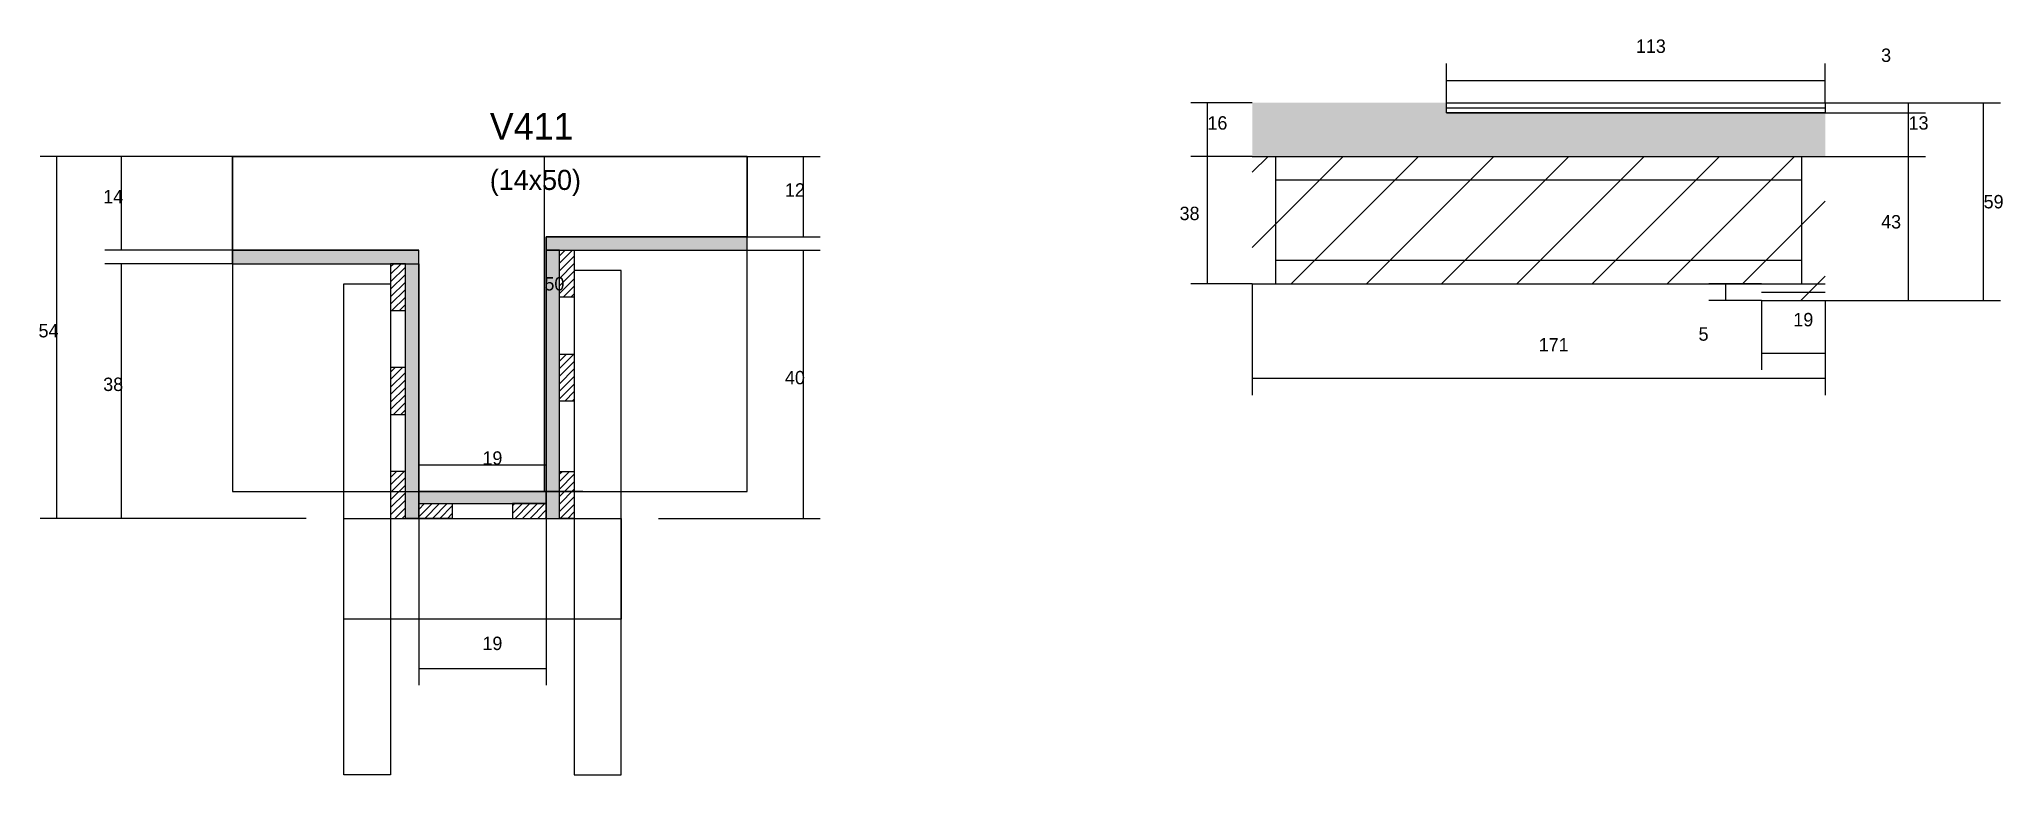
# Model space of a CAD drawing. Header units: metres. Extents: x -2848 to 21926, y -45195 to 1016.
# Drawn here: x 15866 to 16452, y -6784 to -6565 of the extents above; entities that cross this region are included whole.
import ezdxf

# ---------------------------------------------------------------- set-up
doc = ezdxf.new("R2010")
doc.units = ezdxf.units.M
for name, color, linetype in [('CONCRETO', 251, 'Continuous'), ('COTA', 4, 'Continuous'), ('Cota Seção (2x)', 4, 'Continuous'), ('Hachura', 253, 'Continuous'), ('Madeira', 126, 'Continuous'), ('Painéis', 200, 'Continuous'), ('REAPROVEITAMENTO', 251, 'Continuous'), ('SARR_2.2x7', 40, 'Continuous'), ('SARR_3.5x7', 81, 'Continuous'), ('SARR_EDITAR', 141, 'Continuous'), ('Texto Seção', 7, 'Continuous')]:
    doc.layers.add(name, color=color, linetype=linetype)

msp = doc.modelspace()

# ---------------------------------------------------------------- texts
at = {"layer": 'COTA'}
for s, p in [('113', (16342.1, -6569.1)), ('3', (16415.3, -6571.8)), ('16', (16214.2, -6592)), ('13', (16423.5, -6592)), ('14', (15884.6, -6614)), ('12', (16088.1, -6612)), ('38', (16205.9, -6619)), ('59', (16445.9, -6615.5)), ('43', (16415.3, -6621.5)), ('54', (15865.3, -6654)), ('5', (16360.8, -6655)), ('19', (16389.1, -6650.7)), ('171', (16313.1, -6658.2)), ('38', (15884.6, -6670)), ('40', (16088.1, -6668)), ('19', (15997.8, -6747.3))]:
    msp.add_text(s, height=4, dxfattribs=at).set_placement(p)
at = {"layer": 'Cota Seção (2x)'}
for s, p in [('50', (16016.3, -6640)), ('19', (15997.8, -6692))]:
    msp.add_text(s, height=4, dxfattribs=at).set_placement(p)
at = {"layer": 'Texto Seção'}
for s, height, p in [('V411', 8, (16000, -6595)), ('(14x50)', 6, (16000, -6610))]:
    msp.add_text(s, height=height, dxfattribs=at).set_placement(p)

# ---------------------------------------------------------------- hatches: boundary and pattern name
at = {"layer": 'COTA'}
h = msp.add_hatch(dxfattribs=at)
h.set_pattern_fill('AR-CONC', scale=0.03)
h.paths.add_polyline_path([(16398.6, -6587), (16285.6, -6587), (16285.6, -6587), (16285.6, -6584), (16285.6, -6584), (16227.6, -6584), (16227.6, -6584), (16227.6, -6600), (16227.6, -6600), (16398.6, -6600), (16398.6, -6600), (16398.6, -6587)])
at = {"layer": 'Hachura'}
h = msp.add_hatch(color=8, dxfattribs=at)
h.dxf.hatch_style = 1
h.paths.add_polyline_path([(15978.8, -6632), (15978.8, -6628), (15978.8, -6628), (15923.2, -6628), (15923.2, -6628), (15923.2, -6632), (15923.2, -6632), (15978.8, -6632)])
h = msp.add_hatch(color=8, dxfattribs=at)
h.dxf.hatch_style = 1
h.paths.add_polyline_path([(16076.8, -6628), (16076.8, -6624), (16076.8, -6624), (16016.8, -6624), (16016.8, -6624), (16016.8, -6628), (16016.8, -6628), (16076.8, -6628)])
h = msp.add_hatch(color=8, dxfattribs=at)
h.dxf.hatch_style = 1
h.paths.add_polyline_path([(16020.8, -6628), (16016.8, -6628), (16016.8, -6628), (16016.8, -6708), (16016.8, -6708), (16020.8, -6708), (16020.8, -6708), (16020.8, -6628)])
h = msp.add_hatch(dxfattribs=at)
h.set_pattern_fill('ANSI31', scale=0.5)
h.paths.add_polyline_path([(16025.2, -6642), (16020.8, -6642), (16020.8, -6642), (16020.8, -6628), (16020.8, -6628), (16025.2, -6628), (16025.2, -6628), (16025.2, -6642)])
h = msp.add_hatch(dxfattribs=at)
h.set_pattern_fill('ANSI31', scale=0.5)
h.paths.add_polyline_path([(15970.4, -6646), (15974.8, -6646), (15974.8, -6646), (15974.8, -6632), (15974.8, -6632), (15970.4, -6632), (15970.4, -6632), (15970.4, -6646)])
h = msp.add_hatch(color=8, dxfattribs=at)
h.dxf.hatch_style = 1
h.paths.add_polyline_path([(15974.8, -6630), (15978.8, -6630), (15978.8, -6630), (15978.8, -6708), (15978.8, -6708), (15974.8, -6708), (15974.8, -6708), (15974.8, -6630)])
h = msp.add_hatch(dxfattribs=at)
h.set_pattern_fill('ANSI31', scale=0.5)
h.paths.add_polyline_path([(15970.4, -6677), (15974.8, -6677), (15974.8, -6677), (15974.8, -6663), (15974.8, -6663), (15970.4, -6663), (15970.4, -6663), (15970.4, -6677)])
h = msp.add_hatch(dxfattribs=at)
h.set_pattern_fill('ANSI31', scale=0.5)
h.paths.add_polyline_path([(16025.2, -6673), (16020.8, -6673), (16020.8, -6673), (16020.8, -6659), (16020.8, -6659), (16025.2, -6659), (16025.2, -6659), (16025.2, -6673)])
h = msp.add_hatch(dxfattribs=at)
h.set_pattern_fill('ANSI31', scale=0.5)
h.paths.add_polyline_path([(15970.4, -6708), (15974.8, -6708), (15974.8, -6708), (15974.8, -6694), (15974.8, -6694), (15970.4, -6694), (15970.4, -6694), (15970.4, -6708)])
h = msp.add_hatch(dxfattribs=at)
h.set_pattern_fill('ANSI31', scale=0.5)
h.paths.add_polyline_path([(16025.2, -6708), (16020.8, -6708), (16020.8, -6708), (16020.8, -6694), (16020.8, -6694), (16025.2, -6694), (16025.2, -6694), (16025.2, -6708)])
h = msp.add_hatch(color=8, dxfattribs=at)
h.dxf.hatch_style = 1
h.paths.add_polyline_path([(16016.8, -6703.6), (16016.8, -6700), (16016.8, -6700), (15978.8, -6700), (15978.8, -6700), (15978.8, -6703.6), (15978.8, -6703.6), (16016.8, -6703.6)])
h = msp.add_hatch(dxfattribs=at)
h.set_pattern_fill('ANSI31', scale=0.5)
h.paths.add_polyline_path([(15978.8, -6708), (15978.8, -6703.6), (15978.8, -6703.6), (15988.8, -6703.6), (15988.8, -6703.6), (15988.8, -6708), (15988.8, -6708), (15978.8, -6708)])
h = msp.add_hatch(dxfattribs=at)
h.set_pattern_fill('ANSI31', scale=0.5)
h.paths.add_polyline_path([(16016.8, -6708), (16016.8, -6703.6), (16016.8, -6703.6), (16006.8, -6703.6), (16006.8, -6703.6), (16006.8, -6708), (16006.8, -6708), (16016.8, -6708)])
at = {"layer": 'REAPROVEITAMENTO'}
h = msp.add_hatch(dxfattribs=at)
h.set_pattern_fill('ANSI31', scale=5)
h.paths.add_polyline_path([(16227.6, -6638), (16379.6, -6638), (16379.6, -6638), (16379.6, -6643), (16379.6, -6643), (16398.6, -6643), (16398.6, -6643), (16398.6, -6600), (16398.6, -6600), (16227.6, -6600), (16227.6, -6600), (16227.6, -6638)])

# ---------------------------------------------------------------- linework, layer by layer
at = {"layer": 'CONCRETO'}
for points in [[(15923.2, -6628), (15923.2, -6600), (16076.8, -6600), (16076.8, -6624), (16016.8, -6624), (16016.8, -6700), (15978.8, -6700), (15978.8, -6628)], [(15923.2, -6700), (16076.8, -6700), (16076.8, -6600), (15923.2, -6600)]]:
    msp.add_lwpolyline(points, close=True, dxfattribs=at)
at = {"layer": 'COTA'}
for p, q in [((16285.6, -6584), (16285.6, -6572.3)), ((16398.6, -6584), (16398.6, -6572.3)), ((16285.6, -6577.3), (16398.6, -6577.3)), ((16227.6, -6584), (16209.2, -6584)), ((16214.2, -6600), (16214.2, -6584)), ((16398.6, -6584), (16450.9, -6584)), ((16398.6, -6584), (16428.5, -6584)), ((16398.6, -6587), (16428.5, -6587)), ((16398.6, -6587), (16428.5, -6587)), ((16423.5, -6587), (16423.5, -6584)), ((16423.5, -6600), (16423.5, -6587)), ((16445.9, -6643), (16445.9, -6584)), ((15923.2, -6600), (15865.8, -6600)), ((15870.8, -6708), (15870.8, -6600)), ((15923.2, -6600), (15885.1, -6600)), ((15890.1, -6628), (15890.1, -6600)), ((16076.8, -6600), (16098.6, -6600)), ((16093.6, -6624), (16093.6, -6600)), ((16227.6, -6600), (16209.2, -6600)), ((16227.6, -6600), (16209.2, -6600)), ((16214.2, -6638), (16214.2, -6600)), ((16398.6, -6600), (16428.5, -6600)), ((16398.6, -6600), (16428.5, -6600)), ((16423.5, -6643), (16423.5, -6600)), ((15923.2, -6628), (15885.1, -6628)), ((16076.8, -6624), (16098.6, -6624)), ((16076.8, -6628), (16098.6, -6628)), ((16093.6, -6708), (16093.6, -6628)), ((15923.2, -6632), (15885.1, -6632)), ((15890.1, -6708), (15890.1, -6632)), ((16227.6, -6638), (16209.2, -6638)), ((16227.6, -6638), (16227.6, -6671.2)), ((16379.6, -6638), (16363.9, -6638)), ((16368.9, -6643), (16368.9, -6638)), ((16379.6, -6643), (16363.9, -6643)), ((16379.6, -6643), (16379.6, -6663.7)), ((16398.6, -6643), (16398.6, -6671.2)), ((16398.6, -6643), (16428.5, -6643)), ((16398.6, -6643), (16450.9, -6643)), ((16398.6, -6643), (16398.6, -6663.7)), ((16379.6, -6658.7), (16398.6, -6658.7)), ((16227.6, -6666.2), (16398.6, -6666.2)), ((15945.2, -6708), (15865.8, -6708)), ((15945.2, -6708), (15885.1, -6708)), ((15978.8, -6708), (15978.8, -6757.8)), ((16016.8, -6708), (16016.8, -6757.8)), ((16050.4, -6708), (16098.6, -6708)), ((15978.8, -6752.8), (16016.8, -6752.8))]:
    msp.add_line(p, q, dxfattribs=at)
at = {"layer": 'Cota Seção (2x)'}
for p, q in [((16027.8, -6600), (16011.3, -6600)), ((16016.3, -6700), (16016.3, -6600)), ((15978.8, -6708), (15978.8, -6687)), ((16016.8, -6708), (16016.8, -6687)), ((15978.8, -6692), (16016.8, -6692)), ((16027.8, -6700), (16011.3, -6700))]:
    msp.add_line(p, q, dxfattribs=at)
at = {"layer": 'Madeira'}
for points in [[(16025.2, -6642), (16020.8, -6642), (16020.8, -6628), (16025.2, -6628)], [(15970.4, -6646), (15974.8, -6646), (15974.8, -6632), (15970.4, -6632)], [(15970.4, -6677), (15974.8, -6677), (15974.8, -6663), (15970.4, -6663)], [(16025.2, -6673), (16020.8, -6673), (16020.8, -6659), (16025.2, -6659)], [(15970.4, -6708), (15974.8, -6708), (15974.8, -6694), (15970.4, -6694)], [(16025.2, -6708), (16020.8, -6708), (16020.8, -6694), (16025.2, -6694)], [(15978.8, -6708), (15978.8, -6703.6), (15988.8, -6703.6), (15988.8, -6708)], [(16016.8, -6708), (16016.8, -6703.6), (16006.8, -6703.6), (16006.8, -6708)]]:
    msp.add_lwpolyline(points, close=True, dxfattribs=at)
at = {"layer": 'Painéis'}
for p, q in [((16285.6, -6584), (16398.6, -6584)), ((16285.6, -6587), (16398.6, -6587)), ((16227.6, -6600), (16398.6, -6600)), ((15923.2, -6628), (15978.8, -6628)), ((15923.2, -6632), (15923.2, -6628)), ((15978.8, -6632), (15978.8, -6628)), ((16016.8, -6624), (16076.8, -6624)), ((16016.8, -6628), (16016.8, -6624)), ((16016.8, -6708), (16016.8, -6628)), ((16076.8, -6628), (16076.8, -6624)), ((15978.8, -6708), (15978.8, -6632)), ((16227.6, -6638), (16379.6, -6638)), ((16379.6, -6643), (16398.6, -6643))]:
    msp.add_line(p, q, dxfattribs=at)
for points in [[(16285.6, -6584), (16398.6, -6584), (16398.6, -6587), (16285.6, -6587)], [(15978.8, -6632), (15978.8, -6628), (15923.2, -6628), (15923.2, -6632)], [(16076.8, -6628), (16076.8, -6624), (16016.8, -6624), (16016.8, -6628)], [(16020.8, -6628), (16016.8, -6628), (16016.8, -6708), (16020.8, -6708)], [(15974.8, -6632), (15978.8, -6632), (15978.8, -6708), (15974.8, -6708)], [(16016.8, -6703.6), (16016.8, -6700), (15978.8, -6700), (15978.8, -6703.6)]]:
    msp.add_lwpolyline(points, close=True, dxfattribs=at)
at = {"layer": 'SARR_2.2x7'}
for p, q in [((16234.6, -6638), (16234.6, -6600)), ((16391.6, -6638), (16391.6, -6600)), ((16234.6, -6607), (16391.6, -6607)), ((16234.6, -6631), (16391.6, -6631)), ((16234.6, -6638), (16391.6, -6638)), ((16391.6, -6638), (16398.6, -6638))]:
    msp.add_line(p, q, dxfattribs=at)
at = {"layer": 'SARR_3.5x7'}
for points in [[(16039.2, -6634), (16025.2, -6634), (16025.2, -6784.5), (16039.2, -6784.5)], [(15956.4, -6638), (15970.4, -6638), (15970.4, -6784.5), (15956.4, -6784.5)], [(15956.4, -6708), (16039.2, -6708), (16039.2, -6738.1), (15956.4, -6738.1)]]:
    msp.add_lwpolyline(points, close=True, dxfattribs=at)
at = {"layer": 'SARR_EDITAR'}
for p, q in [((16285.6, -6585.5), (16398.6, -6585.5)), ((16379.6, -6640.5), (16398.6, -6640.5))]:
    msp.add_line(p, q, dxfattribs=at)

msp.set_redraw_order([(e.dxf.handle, doc.entitydb.next_handle()) for e in msp.query("TEXT MTEXT ATTDEF DIMENSION ARC_DIMENSION")])  # texts and dimensions are drawn at this point

doc.saveas('drawing.dxf')
